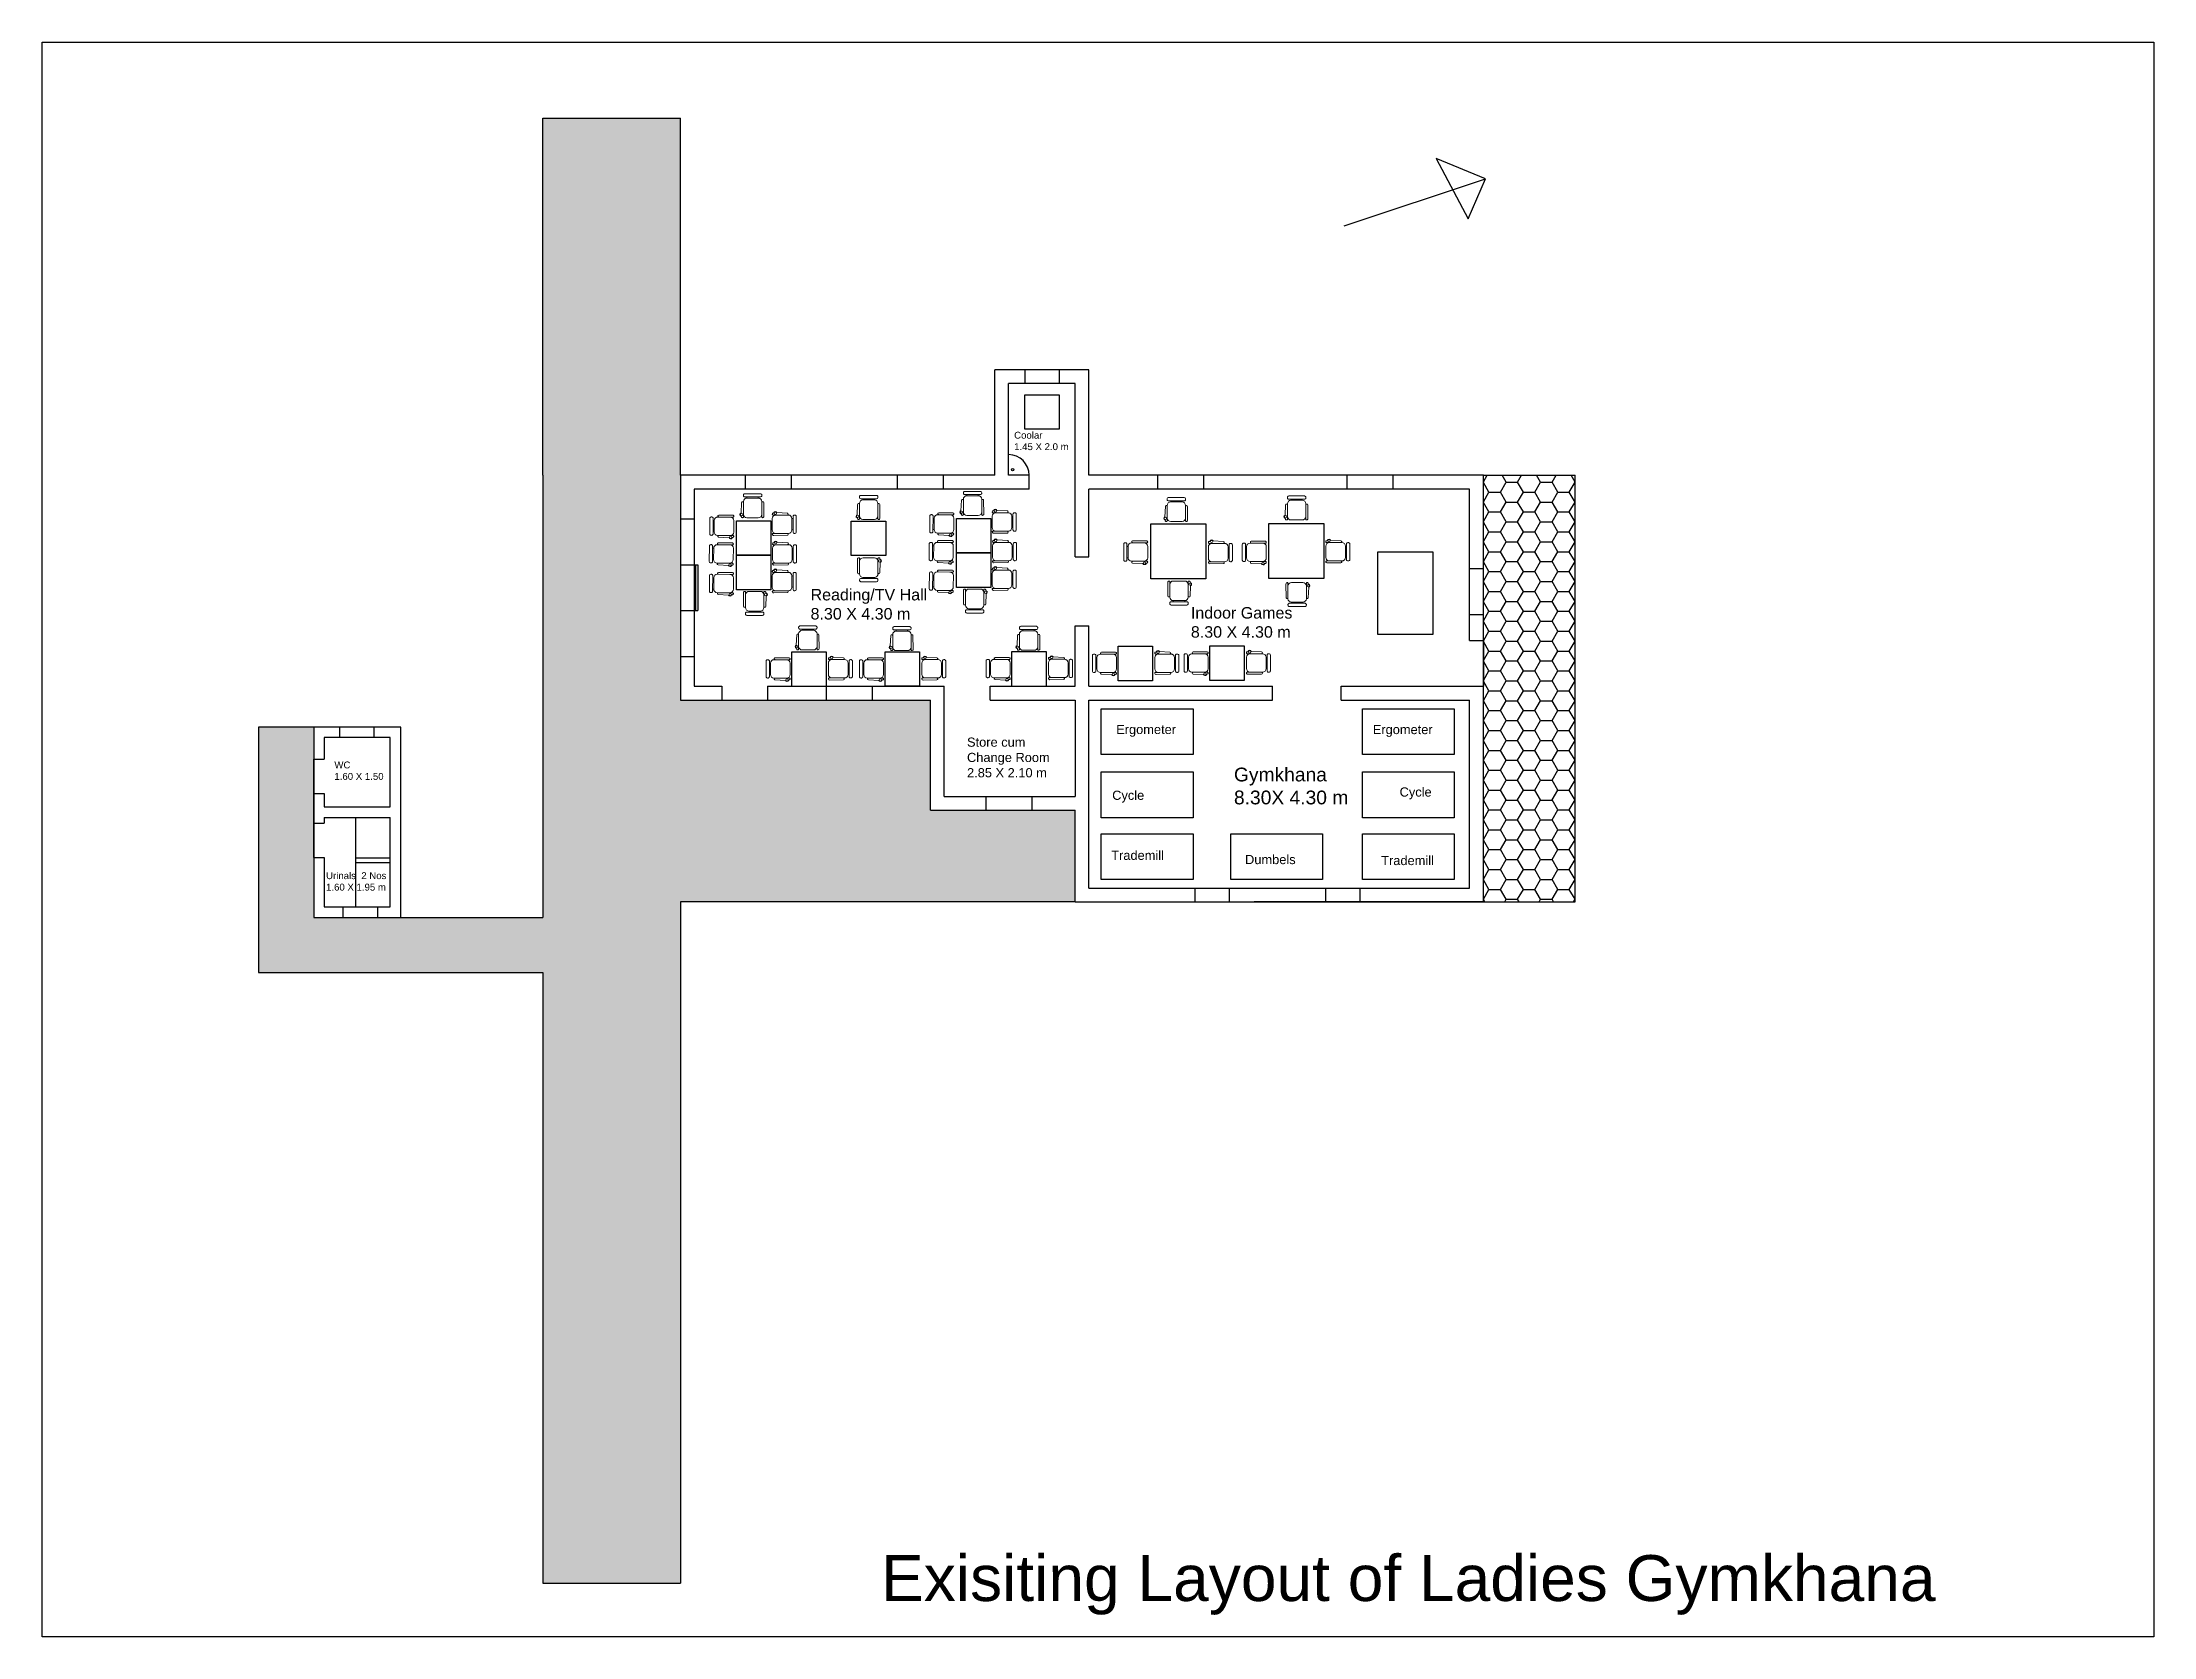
# Model space of a CAD drawing. Header units: inches. Extents: x -10 to 157, y -176 to 42.
# Drawn here: x -10.04 to 35.98, y -176.2 to -141.44 of the extents above; entities that cross this region are included whole.
import ezdxf

# ---------------------------------------------------------------- set-up
doc = ezdxf.new("R2010")
doc.units = ezdxf.units.IN
doc.header["$MEASUREMENT"] = 0
doc.layers.add('FUR', color=32, linetype='Continuous', lineweight=18)
doc.layers.add('FURN', color=10, linetype='Continuous', lineweight=9)
doc.styles.get("Standard").update_dxf_attribs({"font": 'arial.ttf'})
pattern_1 = [(0, (-21.63011, -165.32383), (0.375, 0.21650635), [0.25, -0.5]), (120, (-21.63011, -165.32383), (-0.375, 0.21650635), [0.25, -0.5]), (60, (-21.63011, -165.32383), (8e-10, 0.4330127), [-0.5, 0.25])]

msp = doc.modelspace()

# ---------------------------------------------------------------- texts
at = {"attachment_point": 1}
for s, width, insert, char_height in [('Coolar\\P1.45 X 2.0 m', 2.02111, (11.146, -149.935), 0.15), ('Reading/TV Hall\\P8.30 X 4.30 m', 4.07921, (6.709, -153.361), 0.25), ('Indoor Games\\P8.30 X 4.30 m', 4.59995, (14.998, -153.757), 0.25), ('Ergometer', 2.02111, (13.37, -156.324), 0.2), ('Ergometer', 2.02111, (18.963, -156.326), 0.2), ('Store cum\\PChange Room\\P2.85 X 2.10 m', 2.02111, (10.119, -156.601), 0.2), ('WC\\P1.60 X 1.50', 2.02111, (-3.669, -157.123), 0.15), ('Gymkhana\\P8.30X 4.30 m', 2.63789, (15.937, -157.257), 0.3), ('Cycle', 2.02111, (13.283, -157.759), 0.2), ('Cycle', 2.02111, (19.547, -157.688), 0.2), ('Trademill', 2.02111, (13.262, -159.068), 0.2), ('Dumbels', 2.02111, (16.179, -159.16), 0.2), ('Trademill', 2.02111, (19.146, -159.181), 0.2), ('Urinals  2 Nos\\P1.60 X 1.95 m', 1.47049, (-3.851, -159.537), 0.15), ('Exisiting Layout of Ladies Gymkhana', 25.38091, (8.245, -174.424), 1)]:
    msp.add_mtext_dynamic_manual_height_columns(s, width=width, gutter_width=1, heights=[0], dxfattribs=dict(at, insert=insert, char_height=char_height))

# ---------------------------------------------------------------- blocks, each defined once
blk = doc.blocks.new('CINE CHAIR')
at = {"layer": 'FUR', "color": 48, "lineweight": 0}
for p, q in [((448043.776, 57308.306), (448043.8, 57308.306)), ((448043.776, 57308.058), (448043.8, 57308.058))]:
    blk.add_line(p, q, dxfattribs=at)
blk.add_lwpolyline([(448043.45, 57308.434), (448043.678, 57308.423, -0.388092), (448043.695, 57308.404), (448043.695, 57308.401, -0.414214), (448043.676, 57308.382), (448043.367, 57308.382, -0.414214), (448043.348, 57308.401), (448043.348, 57308.404, -0.491313), (448043.377, 57308.423), (448043.384, 57308.436)], format="xyb", dxfattribs=at)
for points in [[(448043.424, 57308.382), (448043.7, 57308.382, -0.414214), (448043.776, 57308.306), (448043.776, 57308.058, -0.414214), (448043.7, 57307.982), (448043.424, 57307.982, -0.414214), (448043.348, 57308.058), (448043.348, 57308.306, -0.414214)], [(448043.828, 57308.382), (448043.842, 57308.382, -0.414214), (448043.871, 57308.353), (448043.871, 57308.01, -0.414214), (448043.842, 57307.982), (448043.828, 57307.982, -0.414214), (448043.8, 57308.01), (448043.8, 57308.353, -0.414214)], [(448043.379, 57307.938), (448043.678, 57307.94, 0.393133), (448043.695, 57307.959), (448043.695, 57307.963, 0.414214), (448043.676, 57307.982), (448043.367, 57307.982, 0.414214), (448043.348, 57307.963), (448043.348, 57307.966, 0.435766)]]:
    blk.add_lwpolyline(points, format="xyb", close=True, dxfattribs=at)
blk.add_circle((448043.417, 57308.422), 0.0249, dxfattribs=at)
blk.add_arc((448043.417, 57308.422), 0.0356, 19.6628, 156.9494, dxfattribs=at)

# ---------------------------------------------------------------- hatches: boundary and pattern name
h = msp.add_hatch()
h.set_pattern_fill('HONEY', color=31, scale=2, style=0)
h.set_pattern_definition(pattern_1)
h.paths.add_polyline_path([(3.874, -150.883), (3.874, -143.1), (0.874, -143.1), (0.874, -150.883), (0.874, -160.522), (-2.22, -160.522), (-4.12, -160.522), (-4.12, -156.372), (-5.32, -156.372), (-5.32, -161.722), (0.874, -161.722), (0.874, -175.037), (3.874, -175.037), (3.874, -160.183), (12.474, -160.183), (12.474, -158.183), (9.324, -158.183), (9.324, -155.783), (3.874, -155.783)])
h = msp.add_hatch()
h.set_pattern_fill('HONEY', color=31, scale=2, style=0)
h.set_pattern_definition(pattern_1)
edge = h.paths.add_edge_path()
edge.add_line((23.374, -160.183), (23.374, -150.883))
edge.add_line((21.374, -150.883), (23.374, -150.883))
edge.add_line((21.374, -160.183), (21.374, -150.883))
edge.add_line((21.374, -160.183), (23.374, -160.183))

# ---------------------------------------------------------------- linework, layer by layer
for p, q in [((0.874, -150.883), (0.874, -143.1)), ((0.874, -143.1), (3.874, -143.1)), ((3.874, -150.883), (3.874, -143.1)), ((21.421, -144.423), (20.342, -143.976)), ((20.342, -143.976), (21.045, -145.296)), ((18.337, -145.449), (21.421, -144.423)), ((21.045, -145.296), (21.421, -144.423)), ((10.724, -150.883), (10.724, -148.583)), ((12.774, -148.583), (10.724, -148.583)), ((11.379, -148.583), (11.379, -148.883)), ((12.129, -148.583), (12.129, -148.883)), ((12.774, -150.883), (12.774, -148.583)), ((11.024, -150.883), (11.024, -148.883)), ((12.474, -148.883), (11.024, -148.883)), ((12.474, -152.033), (12.474, -148.883)), ((11.376, -149.879), (11.376, -149.129)), ((11.376, -149.129), (12.126, -149.129)), ((12.126, -149.129), (12.126, -149.879)), ((12.126, -149.879), (11.376, -149.879)), ((0.874, -150.883), (0.874, -160.522)), ((3.874, -150.883), (3.874, -155.783)), ((10.724, -150.883), (3.874, -150.883)), ((5.284, -150.883), (5.284, -151.183)), ((6.284, -150.883), (6.284, -151.183)), ((8.597, -150.883), (8.597, -151.183)), ((9.597, -150.883), (9.597, -151.183)), ((11.474, -150.883), (11.024, -150.883)), ((11.474, -151.183), (11.474, -150.883)), ((21.374, -150.883), (12.774, -150.883)), ((14.272, -150.883), (14.272, -151.183)), ((15.272, -150.883), (15.272, -151.183)), ((18.399, -150.883), (18.399, -151.183)), ((19.399, -150.883), (19.399, -151.183)), ((21.374, -154.483), (21.374, -150.883)), ((21.374, -150.883), (23.374, -150.883)), ((21.374, -160.183), (21.374, -150.883)), ((23.374, -160.183), (23.374, -150.883)), ((4.174, -151.183), (4.174, -155.483)), ((11.474, -151.183), (4.174, -151.183)), ((12.774, -152.033), (12.774, -151.183)), ((21.074, -151.183), (12.774, -151.183)), ((21.074, -154.483), (21.074, -151.183)), ((3.874, -151.833), (4.174, -151.833)), ((12.474, -152.662), (12.474, -152.033)), ((12.774, -152.662), (12.774, -152.033)), ((12.474, -152.662), (12.774, -152.662)), ((3.874, -152.833), (4.249, -152.833)), ((4.199, -152.833), (4.199, -153.833)), ((4.249, -152.833), (4.249, -153.833)), ((21.074, -152.915), (21.374, -152.915)), ((3.874, -153.833), (4.249, -153.833)), ((12.474, -155.483), (12.474, -154.162)), ((12.474, -154.162), (12.774, -154.162)), ((12.774, -155.483), (12.774, -154.162)), ((21.074, -153.915), (21.374, -153.915)), ((21.074, -154.483), (21.374, -154.483)), ((21.374, -154.483), (21.374, -155.483)), ((3.874, -154.833), (4.174, -154.833)), ((4.174, -155.483), (4.774, -155.483)), ((4.774, -155.483), (4.774, -155.783)), ((5.774, -155.483), (5.774, -155.783)), ((5.774, -155.483), (9.624, -155.483)), ((7.049, -155.483), (7.049, -155.783)), ((8.049, -155.483), (9.624, -155.483)), ((8.049, -155.483), (8.049, -155.783)), ((9.084, -155.483), (8.334, -155.483)), ((9.624, -155.783), (9.624, -155.483)), ((10.624, -155.483), (12.474, -155.483)), ((10.624, -155.783), (10.624, -155.483)), ((12.774, -155.483), (13.574, -155.483)), ((13.574, -155.483), (16.774, -155.483)), ((16.774, -155.783), (16.774, -155.483)), ((18.274, -155.483), (21.374, -155.483)), ((18.274, -155.783), (18.274, -155.483)), ((21.374, -160.183), (21.374, -155.483)), ((3.874, -155.783), (4.774, -155.783)), ((3.874, -155.783), (9.324, -155.783)), ((5.774, -155.783), (9.324, -155.783)), ((9.324, -158.183), (9.324, -155.783)), ((9.624, -157.883), (9.624, -155.783)), ((10.624, -155.783), (12.474, -155.783)), ((12.474, -155.783), (12.474, -157.883)), ((12.774, -155.783), (13.574, -155.783)), ((12.774, -159.883), (12.774, -155.783)), ((13.574, -155.783), (16.774, -155.783)), ((18.274, -155.783), (21.074, -155.783)), ((21.074, -159.883), (21.074, -155.783)), ((-5.32, -156.372), (-5.32, -161.722)), ((-4.12, -156.372), (-5.32, -156.372)), ((-2.22, -156.372), (-4.12, -156.372)), ((-4.12, -156.372), (-4.12, -157.074)), ((-4.12, -156.372), (-4.12, -160.522)), ((-3.557, -156.372), (-3.557, -156.602)), ((-2.807, -156.372), (-2.807, -156.602)), ((-2.22, -160.522), (-2.22, -156.372)), ((-2.45, -156.602), (-3.89, -156.602)), ((-3.89, -156.602), (-3.89, -157.074)), ((-2.45, -158.112), (-2.45, -156.602)), ((-4.12, -157.074), (-3.89, -157.074)), ((-4.12, -159.217), (-4.12, -157.074)), ((-4.12, -157.824), (-4.12, -158.467)), ((-4.12, -157.824), (-3.89, -157.824)), ((-3.89, -157.824), (-3.89, -158.112)), ((-3.89, -158.112), (-2.45, -158.112)), ((9.324, -158.183), (12.474, -158.183)), ((9.624, -157.883), (10.674, -157.883)), ((10.53, -157.883), (10.53, -158.183)), ((10.674, -157.883), (12.474, -157.883)), ((11.53, -157.883), (11.53, -158.183)), ((12.474, -160.183), (12.474, -158.183)), ((-4.12, -158.467), (-3.89, -158.467)), ((-3.89, -158.342), (-3.89, -158.467)), ((-3.89, -158.342), (-2.45, -158.342)), ((-3.2, -160.292), (-3.2, -158.342)), ((-2.45, -160.292), (-2.45, -158.342)), ((-4.12, -159.217), (-4.12, -160.522)), ((-4.12, -159.217), (-3.89, -159.217)), ((-3.89, -159.217), (-3.89, -160.292)), ((-3.2, -159.222), (-2.45, -159.222)), ((-3.2, -159.322), (-2.45, -159.322)), ((12.774, -159.883), (21.074, -159.883)), ((15.083, -159.883), (15.083, -160.183)), ((15.833, -159.883), (15.833, -160.183)), ((17.93, -159.883), (17.93, -160.183)), ((18.68, -159.883), (18.68, -160.183)), ((-4.12, -160.522), (-2.22, -160.522)), ((-3.89, -160.292), (-2.45, -160.292)), ((-3.482, -160.292), (-3.482, -160.522)), ((-2.732, -160.292), (-2.732, -160.522)), ((-2.22, -160.522), (0.874, -160.522)), ((3.874, -160.183), (3.874, -175.037)), ((12.474, -160.183), (3.874, -160.183)), ((12.474, -160.183), (21.374, -160.183)), ((21.374, -160.183), (16.374, -160.183)), ((16.374, -160.183), (21.374, -160.183)), ((21.374, -160.183), (23.374, -160.183)), ((-5.32, -161.722), (0.874, -161.722)), ((0.874, -161.722), (0.874, -175.037)), ((0.874, -175.037), (3.874, -175.037))]:
    msp.add_line(p, q)
at = {"color": 1}
for p, q in [((9.887, -152.577), (9.887, -151.827)), ((9.887, -151.827), (10.637, -151.827)), ((10.637, -151.827), (10.637, -152.577)), ((5.093, -152.628), (5.093, -151.878)), ((5.093, -151.878), (5.843, -151.878)), ((5.843, -151.878), (5.843, -152.628)), ((7.597, -152.632), (7.597, -151.882)), ((7.597, -151.882), (8.347, -151.882)), ((8.347, -151.882), (8.347, -152.632)), ((5.843, -152.628), (5.093, -152.628)), ((5.093, -153.378), (5.093, -152.628)), ((5.093, -152.628), (5.843, -152.628)), ((5.843, -152.628), (5.843, -153.378)), ((8.347, -152.632), (7.597, -152.632)), ((10.637, -152.577), (9.887, -152.577)), ((9.887, -153.327), (9.887, -152.577)), ((9.887, -152.577), (10.637, -152.577)), ((10.637, -152.577), (10.637, -153.327)), ((5.843, -153.378), (5.093, -153.378)), ((10.637, -153.327), (9.887, -153.327)), ((6.299, -154.733), (7.049, -154.733)), ((6.299, -155.483), (6.299, -154.733)), ((7.049, -154.733), (7.049, -155.483)), ((8.334, -154.733), (9.084, -154.733)), ((8.334, -155.483), (8.334, -154.733)), ((9.084, -154.733), (9.084, -155.483)), ((11.096, -154.726), (11.846, -154.726)), ((11.096, -155.476), (11.096, -154.726)), ((11.846, -154.726), (11.846, -155.476))]:
    msp.add_line(p, q, dxfattribs=at)
at = {"color": 3}
for p, q in [((14.124, -151.944), (15.324, -151.944)), ((14.124, -153.144), (14.124, -151.944)), ((15.324, -151.944), (15.324, -153.144)), ((16.694, -151.936), (17.894, -151.936)), ((16.694, -153.136), (16.694, -151.936)), ((17.894, -151.936), (17.894, -153.136)), ((19.071, -154.353), (19.071, -152.553)), ((19.071, -152.553), (20.271, -152.553)), ((20.271, -152.553), (20.271, -154.353)), ((15.324, -153.144), (14.124, -153.144)), ((17.894, -153.136), (16.694, -153.136)), ((13.413, -154.611), (14.163, -154.611)), ((13.413, -155.361), (13.413, -154.611)), ((14.163, -154.611), (14.163, -155.361)), ((15.409, -154.605), (16.159, -154.605)), ((15.409, -155.355), (15.409, -154.605)), ((16.159, -154.605), (16.159, -155.355)), ((20.271, -154.353), (19.071, -154.353)), ((14.163, -155.361), (13.413, -155.361)), ((16.159, -155.355), (15.409, -155.355))]:
    msp.add_line(p, q, dxfattribs=at)
at = {"color": 6}
for p, q in [((13.046, -155.973), (15.046, -155.973)), ((13.046, -156.973), (13.046, -155.973)), ((15.046, -155.973), (15.046, -156.973)), ((18.737, -155.973), (20.737, -155.973)), ((18.737, -156.973), (18.737, -155.973)), ((20.737, -155.973), (20.737, -156.973)), ((15.046, -156.973), (13.046, -156.973)), ((13.046, -157.35), (15.046, -157.35)), ((13.046, -158.35), (13.046, -157.35)), ((15.046, -157.35), (15.046, -158.35)), ((20.737, -156.973), (18.737, -156.973)), ((18.737, -157.35), (20.737, -157.35)), ((18.737, -158.35), (18.737, -157.35)), ((20.737, -157.35), (20.737, -158.35)), ((15.046, -158.35), (13.046, -158.35)), ((13.046, -158.699), (15.046, -158.699)), ((13.046, -159.699), (13.046, -158.699)), ((15.046, -158.699), (15.046, -159.699)), ((15.87, -158.699), (17.87, -158.699)), ((15.87, -159.699), (15.87, -158.699)), ((17.87, -158.699), (17.87, -159.699)), ((20.737, -158.35), (18.737, -158.35)), ((18.737, -158.699), (20.737, -158.699)), ((18.737, -159.699), (18.737, -158.699)), ((20.737, -158.699), (20.737, -159.699)), ((15.046, -159.699), (13.046, -159.699)), ((17.87, -159.699), (15.87, -159.699)), ((20.737, -159.699), (18.737, -159.699))]:
    msp.add_line(p, q, dxfattribs=at)
msp.add_lwpolyline([(-10.037, -141.443), (35.984, -141.443), (35.984, -176.204), (-10.037, -176.204)], close=True)
msp.add_circle((11.111, -150.764), 0.0256)
msp.add_arc((11.024, -150.883), 0.45, 0, 90)

# ---------------------------------------------------------------- block references
at = {"layer": 'FURN'}
for p, rotation in [((57306.929, -448196.013), 89.99914340739991), ((57309.459, -448196.052), 89.99914340739991), ((57311.723, -448195.962), 89.99914340739991), ((57316.166, -448196.097), 89.99914340739991), ((57318.786, -448196.062), 89.99914340739991), ((448434.047, 54055.861), 179.6037026263091), ((448438.841, 54055.912), 179.6037026263091), ((448058.261, 57148.927), 179.9991434073999), ((-448028.825, -57454.051), 359.9991434073999), ((448060.846, 57148.921), 179.9991434073999), ((-448026.266, -57454.035), 359.9991434073999), ((-57293.506, 447891.523), 269.9991434073999), ((-448038.33, -57454.684), 359.9991434073999), ((-448033.536, -57454.633), 359.9991434073999), ((-57286.744, 447891.016), 269.9991434073999), ((-57284.169, 447890.982), 269.9991434073999), ((-57295.992, 447890.79), 269.9991434073999), ((-57291.198, 447890.841), 269.9991434073999), ((57308.133, -448198.896), 89.99914340739991), ((57310.183, -448198.911), 89.99914340739991), ((57312.944, -448198.904), 89.99914340739991), ((448050.468, 57146.38), 179.9991434073999), ((-448037.107, -57456.586), 359.9991434073999), ((448052.503, 57146.38), 179.9991434073999), ((-448035.072, -57456.586), 359.9991434073999), ((448055.265, 57146.387), 179.9991434073999), ((-448032.31, -57456.579), 359.9991434073999), ((448057.582, 57146.502), 179.9991434073999), ((-448029.993, -57456.464), 359.9991434073999), ((448059.579, 57146.508), 179.9991434073999), ((-448027.996, -57456.458), 359.9991434073999)]:
    msp.add_blockref('CINE CHAIR', p, dxfattribs=dict(at, rotation=rotation))
at = {"layer": 'FURN', "color": 1}
for p, rotation in [((-448038.33, -57453.434), 359.9991434073999), ((-448033.536, -57453.384), 359.9991434073999), ((-448038.324, -57454.08), 359.9991434073999), ((448438.83, 54055.308), 179.6037026263091), ((-448033.529, -57454.03), 359.9991434073999), ((448434.036, 54055.258), 179.6037026263091), ((448434.038, 54054.612), 179.6037026263091), ((448438.832, 54054.663), 179.6037026263091)]:
    msp.add_blockref('CINE CHAIR', p, dxfattribs=dict(at, rotation=rotation))

msp.set_redraw_order([(e.dxf.handle, doc.entitydb.next_handle()) for e in msp.query("TEXT MTEXT ATTDEF DIMENSION ARC_DIMENSION")])  # texts and dimensions are drawn at this point

doc.saveas('drawing.dxf')
